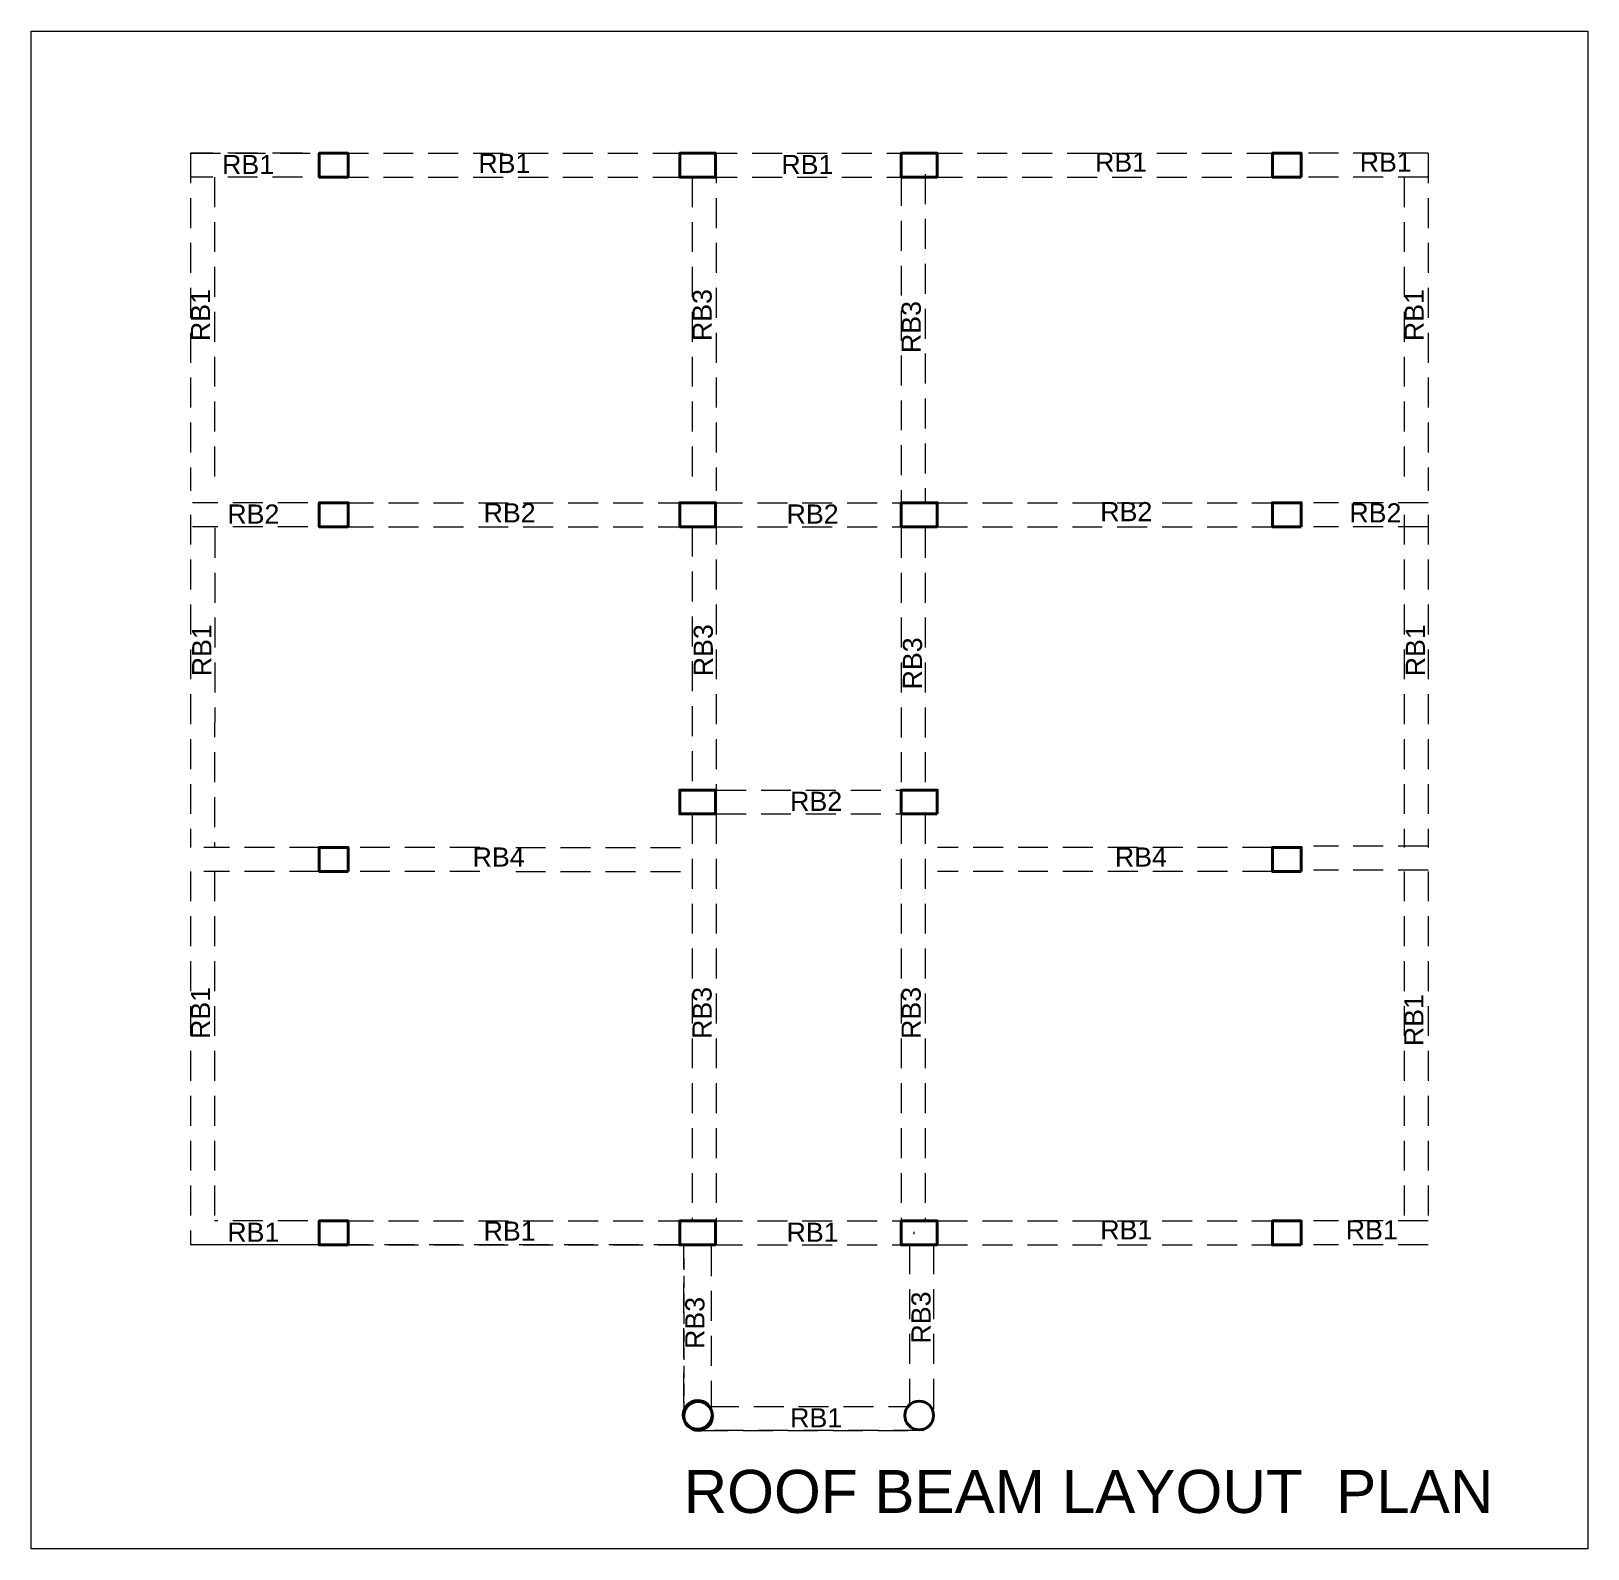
# Model space of a CAD drawing. Header units: inches. Extents: x -163735 to 106394, y -4543 to 35159.
# Drawn here: x -42561 to -41911, y 14812 to 15446 of the extents above; entities that cross this region are included whole.
import ezdxf

# ---------------------------------------------------------------- set-up
doc = ezdxf.new("R2010")
doc.units = ezdxf.units.IN
doc.header["$MEASUREMENT"] = 0
doc.linetypes.add('DASHED2', pattern=[0.375, 0.25, -0.125])
for name, color, linetype, lineweight in [('A-illustr-FURNITURE', 34, 'Continuous', 0), ('Dimenson', 16, 'Continuous', 9), ('wall', 7, 'Continuous', 15)]:
    doc.layers.add(name, color=color, linetype=linetype, lineweight=lineweight)
doc.styles.get("Standard").update_dxf_attribs({"font": 'times.ttf'})
doc.styles.add('style1', font='swissbo.ttf')

msp = doc.modelspace()

# ---------------------------------------------------------------- texts
at = {"layer": 'A-illustr-FURNITURE', "color": 0, "linetype": 'ByBlock', "lineweight": 30, "insert": (-42119.5, 14844.5), "char_height": 18, "width": 374.2343, "attachment_point": 2}
msp.add_mtext('{\\fArial|b0|i0|c0|p34;\\C4;ROOF BEAM LAYOUT  PLAN}', dxfattribs=at)
at = {"layer": 'wall', "color": 0, "linetype": 'ByBlock', "char_height": 8, "width": 44.0052, "attachment_point": 1, "style": 'style1'}
for s, insert in [('{\\fArial|b0|i0|c0|p34;\\C4;RB1}', (-42481.27, 15393.77)), ('{\\fArial|b0|i0|c0|p34;\\C4;RB1}', (-42374.27, 15394.27)), ('{\\fArial|b0|i0|c0|p34;\\C4;RB1}', (-42247.77, 15393.77)), ('{\\fArial|b0|i0|c0|p34;\\C4;RB1}', (-42116.77, 15394.77)), ('{\\fArial|b0|i0|c0|p34;\\C4;RB1}', (-42006.27, 15394.77)), ('{\\fArial|b0|i0|c0|p34;\\C4;RB2}', (-42479.09, 15247.77)), ('{\\fArial|b0|i0|c0|p34;\\C4;RB2}', (-42372.09, 15248.27)), ('{\\fArial|b0|i0|c0|p34;\\C4;RB2}', (-42245.59, 15247.77)), ('{\\fArial|b0|i0|c0|p34;\\C4;RB2}', (-42114.59, 15248.77)), ('{\\fArial|b0|i0|c0|p34;\\C4;RB2}', (-42010.59, 15248.26)), ('{\\fArial|b0|i0|c0|p34;\\C4;RB2}', (-42244.09, 15127.77)), ('{\\fArial|b0|i0|c0|p34;\\C4;RB4}', (-42376.68, 15104.5)), ('{\\fArial|b0|i0|c0|p34;\\C4;RB4}', (-42108.5, 15104.5)), ('{\\fArial|b0|i0|c0|p34;\\C4;RB1}', (-42479.09, 14947.77)), ('{\\fArial|b0|i0|c0|p34;\\C4;RB1}', (-42372.09, 14948.27)), ('{\\fArial|b0|i0|c0|p34;\\C4;RB1}', (-42245.59, 14947.77)), ('{\\fArial|b0|i0|c0|p34;\\C4;RB1}', (-42114.59, 14948.77)), ('{\\fArial|b0|i0|c0|p34;\\C4;RB1}', (-42012.09, 14948.77)), ('{\\fArial|b0|i0|c0|p34;\\C4;RB1}', (-42244.09, 14870.26))]:
    msp.add_mtext(s, dxfattribs=dict(at, insert=insert))
at = {"layer": 'wall', "color": 0, "linetype": 'ByBlock', "char_height": 8, "width": 44.0052, "attachment_point": 1, "rotation": 90, "style": 'style1'}
for s, insert in [('{\\fArial|b0|i0|c0|p34;\\C4;RB1}', (-42494.29, 15316.01)), ('{\\fArial|b0|i0|c0|p34;\\C4;RB3}', (-42284.86, 15316.01)), ('{\\fArial|b0|i0|c0|p34;\\C4;RB1}', (-41987.53, 15316.01)), ('{\\fArial|b0|i0|c0|p34;\\C4;RB3}', (-42197.53, 15311.01)), ('{\\fArial|b0|i0|c0|p34;\\C4;RB1}', (-42493.79, 15176.01)), ('{\\fArial|b0|i0|c0|p34;\\C4;RB3}', (-42284.36, 15176.01)), ('{\\fArial|b0|i0|c0|p34;\\C4;RB1}', (-41987.03, 15176.01)), ('{\\fArial|b0|i0|c0|p34;\\C4;RB3}', (-42197.03, 15170.51)), ('{\\fArial|b0|i0|c0|p34;\\C4;RB1}', (-42494.29, 15024.51)), ('{\\fArial|b0|i0|c0|p34;\\C4;RB3}', (-42284.86, 15024.51)), ('{\\fArial|b0|i0|c0|p34;\\C4;RB3}', (-42197.53, 15024.51)), ('{\\fArial|b0|i0|c0|p34;\\C4;RB1}', (-41987.68, 15021.5)), ('{\\fArial|b0|i0|c0|p34;\\C4;RB3}', (-42287.86, 14895.01))]:
    msp.add_mtext(s, dxfattribs=dict(at, insert=insert))
at = {"layer": 'wall', "color": 0, "linetype": 'DASHED2', "ltscale": 50, "insert": (-42193.44, 14897.27), "char_height": 8, "width": 44.0052, "attachment_point": 1, "rotation": 90, "style": 'style1'}
msp.add_mtext('{\\fArial|b0|i0|c0|p34;\\C4;RB3}', dxfattribs=at)

# ---------------------------------------------------------------- linework, layer by layer
at = {"color": 1, "lineweight": 40}
for points in [[(-42428.68, 15384.5), (-42428.68, 15394.5), (-42440.68, 15394.5), (-42440.68, 15384.5)], [(-42275.18, 15384.5), (-42275.18, 15394.5), (-42290.18, 15394.5), (-42290.18, 15384.5)], [(-42182.68, 15384.5), (-42182.68, 15394.5), (-42197.68, 15394.5), (-42197.68, 15384.5)], [(-42030.68, 15384.5), (-42030.68, 15394.5), (-42042.68, 15394.5), (-42042.68, 15384.5)], [(-42428.68, 15238.5), (-42428.68, 15248.5), (-42440.68, 15248.5), (-42440.68, 15238.5)], [(-42275.18, 15238.5), (-42275.18, 15248.5), (-42290.18, 15248.5), (-42290.18, 15238.5)], [(-42275.18, 15238.5), (-42275.18, 15248.5), (-42290.18, 15248.5), (-42290.18, 15238.5)], [(-42182.68, 15238.5), (-42182.68, 15248.5), (-42197.68, 15248.5), (-42197.68, 15238.5)], [(-42030.68, 15238.5), (-42030.68, 15248.5), (-42042.68, 15248.5), (-42042.68, 15238.5)], [(-42275.18, 15118.5), (-42275.18, 15128.5), (-42290.18, 15128.5), (-42290.18, 15118.5)], [(-42182.68, 15118.5), (-42182.68, 15128.5), (-42197.68, 15128.5), (-42197.68, 15118.5)], [(-42428.68, 15094.5), (-42428.68, 15104.5), (-42440.68, 15104.5), (-42440.68, 15094.5)], [(-42030.68, 15094.5), (-42030.68, 15104.5), (-42042.68, 15104.5), (-42042.68, 15094.5)], [(-42428.68, 14938.5), (-42428.68, 14948.5), (-42440.68, 14948.5), (-42440.68, 14938.5)], [(-42275.18, 14938.5), (-42275.18, 14948.5), (-42290.18, 14948.5), (-42290.18, 14938.5)], [(-42182.68, 14938.5), (-42182.68, 14948.5), (-42197.68, 14948.5), (-42197.68, 14938.5)], [(-42030.68, 14938.5), (-42030.68, 14948.5), (-42042.68, 14948.5), (-42042.68, 14938.5)]]:
    msp.add_lwpolyline(points, close=True, dxfattribs=at)
for centre in [(-42282.68, 14867.5), (-42282.5, 14867), (-42190.18, 14867.24)]:
    msp.add_circle(centre, 6, dxfattribs=at)
at = {"layer": 'Dimenson', "color": 4, "linetype": 'ByBlock'}
msp.add_lwpolyline([(-42561, 15445.5), (-41911, 15445.5), (-41911, 14811.5), (-42561, 14811.5)], close=True, dxfattribs=at)
at = {"layer": 'wall', "color": 0, "linetype": 'DASHED2', "ltscale": 50}
for p, q in [((-42494.43, 15394.5), (-42494.43, 15253.5)), ((-42447.68, 15394.5), (-42494.43, 15394.5)), ((-42432.68, 15394.5), (-42290.68, 15394.5)), ((-42278.68, 15394.5), (-42196.68, 15394.5)), ((-42275, 15394.5), (-42275, 15253.5)), ((-42184.68, 15394.5), (-42042.68, 15394.5)), ((-41977.68, 15394.5), (-42027.68, 15394.5)), ((-41977.68, 15394.5), (-41977.68, 15253.5)), ((-42187.68, 15385.77), (-42187.68, 15248.5)), ((-42447.68, 15384.5), (-42494.43, 15384.5)), ((-42484.43, 15384.5), (-42484.43, 15253.5)), ((-42432.68, 15384.5), (-42290.68, 15384.5)), ((-42285, 15384.5), (-42285, 15253.5)), ((-42278.68, 15384.5), (-42196.68, 15384.5)), ((-42197.68, 15385.01), (-42197.68, 15248.5)), ((-42184.68, 15384.5), (-42042.68, 15384.5)), ((-41977.68, 15384.5), (-42030.68, 15384.5)), ((-41987.68, 15384.5), (-41987.68, 15253.5)), ((-42494.43, 15243.5), (-42494.43, 15104.5)), ((-42445.5, 15248.5), (-42493.68, 15248.5)), ((-42430.5, 15248.5), (-42288.5, 15248.5)), ((-42276.5, 15248.5), (-42194.5, 15248.5)), ((-42275, 15243.5), (-42275, 15128.5)), ((-42182.5, 15248.5), (-42040.5, 15248.5)), ((-41977.68, 15248.5), (-42025.5, 15248.5)), ((-41987.68, 15243.5), (-41987.68, 15104.5)), ((-41977.68, 15243.5), (-41977.68, 15104.5)), ((-42445.5, 15238.5), (-42493.68, 15238.5)), ((-42484.26, 15238), (-42484.43, 15104.5)), ((-42430.5, 15238.5), (-42288.5, 15238.5)), ((-42285, 15238.5), (-42285, 15128.5)), ((-42276.5, 15238.5), (-42194.5, 15238.5)), ((-42197.68, 15238), (-42197.68, 15128.5)), ((-42187.68, 15238), (-42187.68, 15129.27)), ((-42182.5, 15238.5), (-42040.5, 15238.5)), ((-41977.68, 15238.5), (-42025.5, 15238.5)), ((-42275, 15128.5), (-42193, 15128.5)), ((-42285, 15118.5), (-42285, 14948.5)), ((-42275, 15118.5), (-42193, 15118.5)), ((-42275, 15118.5), (-42275, 14948.5)), ((-42197.68, 15118.5), (-42197.68, 14948.5)), ((-42187.68, 15118.5), (-42187.68, 14948.5)), ((-42440.68, 15104.5), (-42488.85, 15104.5)), ((-42373.68, 15104.5), (-42438.68, 15104.5)), ((-42358.68, 15104.5), (-42285, 15104.5)), ((-42042.68, 15104.5), (-42182.5, 15104.5)), ((-41977.68, 15105), (-42025.5, 15105)), ((-42494.43, 15094.5), (-42494.43, 14938.5)), ((-42440.68, 15094.5), (-42488.85, 15094.5)), ((-42484.43, 15094.5), (-42484.43, 14948.5)), ((-42373.68, 15094.5), (-42438.68, 15094.5)), ((-42358.68, 15094.5), (-42285, 15094.5)), ((-42042.68, 15094.5), (-42182.5, 15094.5)), ((-41977.68, 15095), (-42025.5, 15095)), ((-41987.68, 15094.5), (-41987.68, 14948.5)), ((-41977.68, 15094.5), (-41977.68, 14948.5)), ((-42445.5, 14948.5), (-42484.43, 14948.5)), ((-42430.5, 14948.5), (-42288.5, 14948.5)), ((-42276.5, 14948.5), (-42194.5, 14948.5)), ((-42192.5, 14943.94), (-42192.5, 14943)), ((-42182.5, 14948.5), (-42040.5, 14948.5)), ((-41977.68, 14948.5), (-42025.5, 14948.5)), ((-42445.5, 14938.5), (-42494.43, 14938.5)), ((-42430.5, 14938.5), (-42288.5, 14938.5)), ((-42276.93, 14869.23), (-42276.93, 14938.5)), ((-42276.5, 14938.5), (-42194.5, 14938.5)), ((-42194.26, 14938.76), (-42194.26, 14871)), ((-42184.26, 14938.76), (-42184.26, 14866.26)), ((-42182.5, 14938.5), (-42040.5, 14938.5)), ((-41977.68, 14938.5), (-42025.5, 14938.5)), ((-42278.03, 14871), (-42194.26, 14871)), ((-42282.5, 14861), (-42188.5, 14861))]:
    msp.add_line(p, q, dxfattribs=at)
at = {"layer": 'wall', "color": 0, "linetype": 'DASHED2', "ltscale": 20}
msp.add_line((-42288.5, 14933), (-42288.5, 14867), dxfattribs=at)
at = {"layer": 'wall', "color": 0, "linetype": 'DASHED2', "ltscale": 50}
for points in [[(-42494.43, 15394.5), (-42432.68, 15394.5)], [(-42288.5, 14872.5), (-42288.5, 14938.5), (-42494.43, 14938.5)], [(-42188.5, 14861), (-42282.5, 14861)]]:
    msp.add_lwpolyline(points, dxfattribs=at)

msp.set_redraw_order([(e.dxf.handle, doc.entitydb.next_handle()) for e in msp.query("TEXT MTEXT ATTDEF DIMENSION ARC_DIMENSION")])  # texts and dimensions are drawn at this point

doc.saveas('drawing.dxf')
